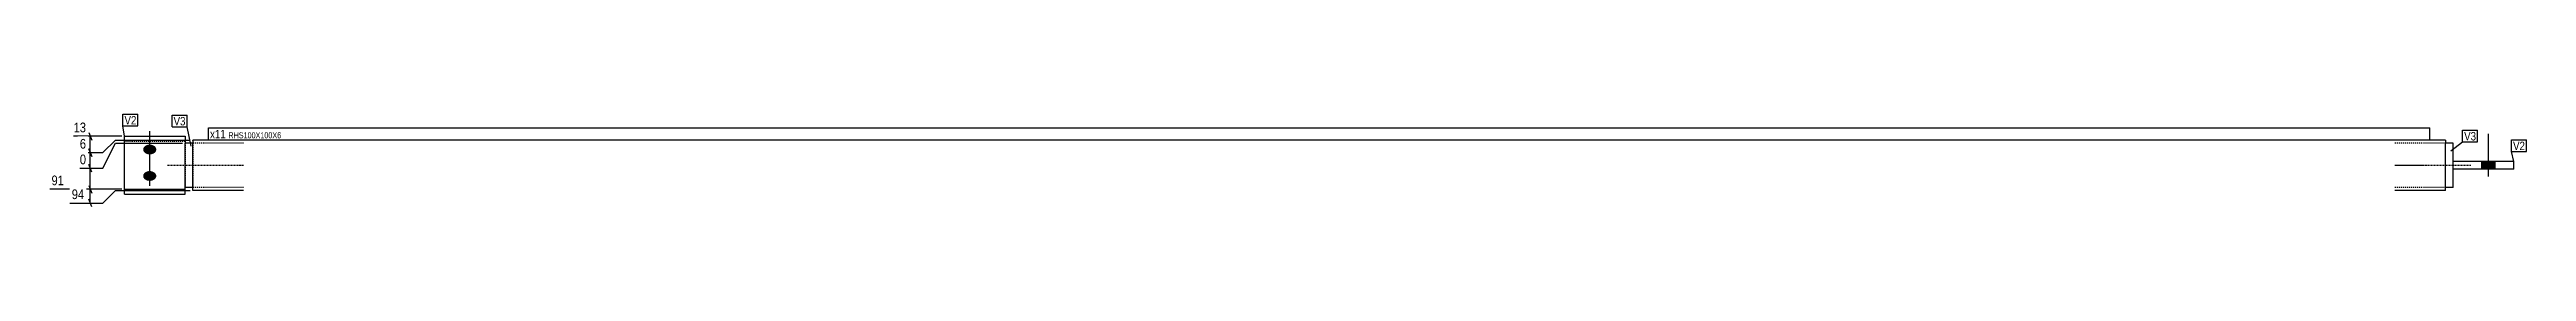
# Model space of a CAD drawing. Header units: millimetres. Extents: x 12 to 21163, y 5 to 398.
# Drawn here: x 12 to 4904, y 12 to 196 of the extents above; entities that cross this region are included whole.
import ezdxf

# ---------------------------------------------------------------- set-up
doc = ezdxf.new("R2010")
doc.units = ezdxf.units.MM
doc.linetypes.add('DXK_LINE_DOT2', pattern=[3.9198, 1.9599, -1.9599])
doc.linetypes.add('DXK_LINE_DOT3', pattern=[5.9187, 2.979, -0.9799, 0.9799, -0.9799])
for name, color, linetype in [('MÅLSÆTNING', 7, 'Continuous'), ('STÅL', 7, 'Continuous'), ('TEKST', 7, 'Continuous')]:
    doc.layers.add(name, color=color, linetype=linetype)
doc.styles.add('Arial Narrow', font='ARIALN.TTF', dxfattribs={"height": 0.2})

msp = doc.modelspace()

# ---------------------------------------------------------------- hatches: boundary and pattern name
at = {"layer": 'STÅL', "linetype": 'Continuous'}
for points in [[(209.5, 115.9), (206.8, 116.1), (204.3, 116.8), (201.9, 117.8), (199.9, 119.1), (198.3, 120.8), (197.2, 122.6), (196.6, 124.6), (196.6, 126.7), (197.2, 128.7), (198.3, 130.5), (199.9, 132.2), (201.9, 133.5), (204.3, 134.6), (206.8, 135.2), (209.5, 135.4), (212.2, 135.2), (214.8, 134.6), (217.2, 133.5), (219.2, 132.2), (220.8, 130.5), (221.9, 128.7), (222.5, 126.7), (222.5, 124.6), (221.9, 122.6), (220.8, 120.8), (219.2, 119.1), (217.2, 117.8), (214.8, 116.8), (212.2, 116.1)], [(4842.5, 102), (4816.5, 102), (4816.5, 87), (4842.5, 87)], [(4842.5, 102), (4816.5, 102), (4816.5, 87), (4842.5, 87)], [(209.5, 63.5), (206.8, 63.7), (204.3, 64.3), (201.9, 65.4), (199.9, 66.7), (198.3, 68.4), (197.2, 70.2), (196.6, 72.2), (196.6, 74.2), (197.2, 76.2), (198.3, 78.1), (199.9, 79.7), (201.9, 81.1), (204.3, 82.1), (206.8, 82.8), (209.5, 83), (212.2, 82.8), (214.8, 82.1), (217.2, 81.1), (219.2, 79.7), (220.8, 78.1), (221.9, 76.2), (222.5, 74.2), (222.5, 72.2), (221.9, 70.2), (220.8, 68.4), (219.2, 66.7), (217.2, 65.4), (214.8, 64.3), (212.2, 63.7)]]:
    msp.add_hatch(color=96, dxfattribs=at).paths.add_polyline_path(points)

# ---------------------------------------------------------------- linework, layer by layer
at = {"layer": 'MÅLSÆTNING', "color": 7, "linetype": 'Continuous'}
for p, q in [((154.5, 151.9), (59.3, 151.9)), ((89.2, 159.4), (95.2, 144.4)), ((92.2, 119.5), (92.2, 151.9)), ((71.5, 119.5), (117.2, 119.5)), ((71.5, 119.5), (117.2, 119.5)), ((95.2, 112), (89.2, 127)), ((89.2, 127), (95.2, 112)), ((92.2, 88.5), (92.2, 119.5)), ((117.2, 119.5), (142.2, 144.5)), ((117.2, 119.5), (142.2, 144.5)), ((117.2, 88.5), (142.2, 138.5)), ((117.2, 88.5), (142.2, 138.5)), ((142.2, 144.5), (289.5, 144.5)), ((142.2, 144.5), (289.5, 144.5)), ((142.2, 138.5), (274.5, 138.5)), ((142.2, 138.5), (274.5, 138.5)), ((71.5, 88.5), (117.2, 88.5)), ((71.5, 88.5), (117.2, 88.5)), ((95.2, 81), (89.2, 96)), ((95.2, 81), (89.2, 96)), ((89.2, 54.5), (95.2, 39.5)), ((89.2, 54.5), (95.2, 39.5)), ((92.2, 47), (92.2, 88.5)), ((154.5, 47), (12, 47)), ((154.5, 47), (12, 47)), ((52, 19.5), (117.2, 19.5)), ((95.2, 12), (89.2, 27)), ((92.2, 19.5), (92.2, 47)), ((117.2, 19.5), (142.2, 44.5)), ((142.2, 44.5), (289.5, 44.5))]:
    msp.add_line(p, q, dxfattribs=at)
at = {"layer": 'STÅL', "color": 2, "linetype": 'Continuous'}
for p, q in [((159.5, 37.1), (159.5, 151.9)), ((159.5, 151.9), (279.5, 151.9)), ((279.5, 151.9), (279.5, 138.5)), ((294.5, 138.5), (279.5, 138.5)), ((279.5, 50.5), (279.5, 138.5)), ((394.5, 144.5), (294.5, 144.5)), ((294.5, 144.5), (294.5, 138.5)), ((294.5, 50.5), (294.5, 138.5)), ((4744.5, 144.5), (4644.5, 144.5)), ((4744.5, 144.5), (4744.5, 143.6)), ((4744.5, 143.6), (4744.5, 141)), ((4744.5, 141), (4744.5, 138.5)), ((4759.5, 138.5), (4744.5, 138.5)), ((4744.5, 50.5), (4744.5, 138.5)), ((4759.5, 50.5), (4759.5, 138.5)), ((4879.5, 102), (4759.5, 102)), ((4759.5, 87), (4759.5, 102)), ((4879.5, 87), (4879.5, 102)), ((279.5, 37.1), (279.5, 50.5)), ((294.5, 50.5), (279.5, 50.5)), ((294.5, 45.4), (294.5, 50.5)), ((4759.5, 50.5), (4744.5, 50.5)), ((4744.5, 44.5), (4744.5, 50.5)), ((4879.5, 87), (4759.5, 87)), ((159.5, 47), (279.5, 47)), ((159.5, 37.1), (279.5, 37.1)), ((294.5, 44.5), (294.5, 45.4)), ((394.5, 44.5), (294.5, 44.5)), ((4744.5, 44.5), (4644.5, 44.5))]:
    msp.add_line(p, q, dxfattribs=at)
at = {"layer": 'STÅL', "color": 96, "linetype": 'Continuous'}
for p, q in [((209.5, 105.8), (209.5, 162.1)), ((4829.5, 72), (4829.5, 157)), ((4829.5, 72), (4829.5, 157)), ((209.5, 53.4), (209.5, 109.7)), ((4816.5, 87), (4816.5, 102)), ((4816.5, 87), (4816.5, 102)), ((4842.5, 87), (4842.5, 102)), ((4842.5, 87), (4842.5, 102))]:
    msp.add_line(p, q, dxfattribs=at)
at = {"layer": 'STÅL', "color": 7, "linetype": 'DXK_LINE_DOT2'}
for p, q in [((159.5, 141.9), (279.5, 141.9)), ((279.5, 138.5), (279.5, 50.5)), ((294.5, 143.6), (294.5, 144.5)), ((394.5, 138.5), (294.5, 138.5)), ((294.5, 138.5), (294.5, 50.5)), ((4744.5, 138.5), (4644.5, 138.5)), ((4744.5, 144.5), (4744.5, 143.6)), ((4744.5, 50.5), (4744.5, 138.5)), ((394.5, 50.5), (294.5, 50.5)), ((4744.5, 50.5), (4644.5, 50.5))]:
    msp.add_line(p, q, dxfattribs=at)
at = {"layer": 'STÅL', "color": 7, "linetype": 'DXK_LINE_DOT3'}
for p, q in [((244.5, 94.5), (394.5, 94.5)), ((4644.5, 94.5), (4794.5, 94.5))]:
    msp.add_line(p, q, dxfattribs=at)

# ---------------------------------------------------------------- next in the draw order: wipeouts: each hides what was drawn before it
at = {"color": 0, "linetype": 'Continuous'}
msp.add_wipeout([(87.7, 155.9), (87.7, 183.9), (55.3, 183.9), (55.3, 155.9)], dxfattribs=at).dxf.layer = 'MÅLSÆTNING'
at = {"color": 0}
for points in [[(183.2, 175.3), (183.2, 192.8), (159.7, 192.8), (159.7, 175.3)], [(280.2, 173.5), (280.2, 191), (256.7, 191), (256.7, 173.5)], [(359.6, 147.9), (359.6, 165.4), (328.7, 165.4), (328.7, 147.9)], [(4804.8, 143.7), (4804.8, 161.2), (4781.4, 161.2), (4781.4, 143.7)], [(4901.4, 124.5), (4901.4, 142), (4878, 142), (4878, 124.5)]]:
    msp.add_wipeout(points, dxfattribs=at).dxf.layer = 'TEKST'

# ---------------------------------------------------------------- next in the draw order: texts
at = {"layer": 'MÅLSÆTNING', "color": 3, "linetype": 'Continuous', "style": 'Arial Narrow'}
msp.add_text('13', height=19.09, dxfattribs=at).set_placement((59.3, 159.9))

# ---------------------------------------------------------------- next in the draw order: wipeouts: each hides what was drawn before it
at = {"color": 0}
for points in [[(183.2, 175.3), (183.2, 192.8), (159.7, 192.8), (159.7, 175.3)], [(280.2, 173.5), (280.2, 191), (256.7, 191), (256.7, 173.5)], [(359.6, 147.9), (359.6, 165.4), (328.7, 165.4), (328.7, 147.9)], [(4804.8, 143.7), (4804.8, 161.2), (4781.4, 161.2), (4781.4, 143.7)], [(4901.4, 124.5), (4901.4, 142), (4878, 142), (4878, 124.5)]]:
    msp.add_wipeout(points, dxfattribs=at).dxf.layer = 'TEKST'

# ---------------------------------------------------------------- next in the draw order: linework, layer by layer
at = {"layer": 'TEKST', "color": 7, "linetype": 'Continuous'}
for p, q in [((156.7, 195.8), (186.2, 195.8)), ((156.7, 172.3), (156.7, 195.8)), ((186.2, 172.3), (186.2, 195.8)), ((159.5, 151.9), (156.7, 172.3)), ((156.7, 172.3), (186.2, 172.3)), ((253.7, 194), (283.2, 194)), ((253.7, 170.5), (253.7, 194)), ((253.7, 170.5), (283.2, 170.5)), ((283.2, 170.5), (283.2, 194)), ((291.3, 132.6), (283.2, 170.5)), ((325.7, 144.9), (325.7, 168.4)), ((4778.4, 164.2), (4807.8, 164.2)), ((4778.4, 140.7), (4778.4, 164.2)), ((4807.8, 140.7), (4807.8, 164.2)), ((294.5, 144.5), (325.7, 144.9)), ((4754.9, 123.1), (4778.4, 140.7)), ((4778.4, 140.7), (4807.8, 140.7)), ((4875, 145), (4904.4, 145)), ((4875, 121.5), (4875, 145)), ((4879.5, 102), (4875, 121.5)), ((4875, 121.5), (4904.4, 121.5)), ((4904.4, 121.5), (4904.4, 145))]:
    msp.add_line(p, q, dxfattribs=at)

# ---------------------------------------------------------------- next in the draw order: texts
at = {"layer": 'TEKST', "color": 3, "style": 'Arial Narrow'}
for s, p in [('V2', (159.7, 175.3)), ('V3', (256.7, 173.5)), ('V3', (4781.4, 143.7)), ('V2', (4878, 124.5))]:
    msp.add_text(s, height=16.7, dxfattribs=at).set_placement(p)

# ---------------------------------------------------------------- next in the draw order: wipeouts: each hides what was drawn before it
at = {"color": 0, "linetype": 'Continuous'}
msp.add_wipeout([(87.7, 123.5), (87.7, 151.5), (67.5, 151.5), (67.5, 123.5)], dxfattribs=at).dxf.layer = 'MÅLSÆTNING'
at = {"color": 0}
msp.add_wipeout([(4710.4, 147.9), (4710.4, 160.4), (364.9, 160.4), (364.9, 147.9)], dxfattribs=at).dxf.layer = 'TEKST'

# ---------------------------------------------------------------- next in the draw order: texts
at = {"layer": 'MÅLSÆTNING', "color": 3, "linetype": 'Continuous', "style": 'Arial Narrow'}
msp.add_text('6', height=19.1, dxfattribs=at).set_placement((71.5, 127.5))

# ---------------------------------------------------------------- next in the draw order: wipeouts: each hides what was drawn before it
at = {"color": 0}
msp.add_wipeout([(4710.4, 147.9), (4710.4, 160.4), (364.9, 160.4), (364.9, 147.9)], dxfattribs=at).dxf.layer = 'TEKST'

# ---------------------------------------------------------------- next in the draw order: linework, layer by layer
at = {"layer": 'TEKST', "color": 7, "linetype": 'Continuous'}
for p, q in [((325.7, 168.4), (4713.4, 168.4)), ((4713.4, 144.9), (4713.4, 168.4)), ((325.7, 144.9), (4713.4, 144.9))]:
    msp.add_line(p, q, dxfattribs=at)

# ---------------------------------------------------------------- next in the draw order: texts
at = {"layer": 'TEKST', "color": 3, "style": 'Arial Narrow'}
for s, height, p in [('x11', 16.7, (328.7, 147.9)), ('RHS100X100X6', 11.93, (364.9, 147.9))]:
    msp.add_text(s, height=height, dxfattribs=at).set_placement(p)

# ---------------------------------------------------------------- next in the draw order: wipeouts: each hides what was drawn before it
at = {"color": 0, "linetype": 'Continuous'}
msp.add_wipeout([(87.7, 92.5), (87.7, 120.5), (67.5, 120.5), (67.5, 92.5)], dxfattribs=at).dxf.layer = 'MÅLSÆTNING'

# ---------------------------------------------------------------- next in the draw order: texts
at = {"layer": 'MÅLSÆTNING', "color": 3, "linetype": 'Continuous', "style": 'Arial Narrow'}
msp.add_text('0', height=19.1, dxfattribs=at).set_placement((71.5, 96.5))

# ---------------------------------------------------------------- next in the draw order: wipeouts: each hides what was drawn before it
at = {"color": 0, "linetype": 'Continuous'}
msp.add_wipeout([(44, 51), (44, 79), (11.6, 79), (11.6, 51)], dxfattribs=at).dxf.layer = 'MÅLSÆTNING'

# ---------------------------------------------------------------- next in the draw order: wipeouts: each hides what was drawn before it
msp.add_wipeout([(84, 23.5), (84, 51.5), (51.6, 51.5), (51.6, 23.5)], dxfattribs=at).dxf.layer = 'MÅLSÆTNING'

# ---------------------------------------------------------------- next in the draw order: texts
at = {"layer": 'MÅLSÆTNING', "color": 3, "linetype": 'Continuous', "style": 'Arial Narrow'}
for s, p in [('91', (15.6, 55)), ('94', (55.6, 27.5))]:
    msp.add_text(s, height=19.09, dxfattribs=at).set_placement(p)

doc.saveas('drawing.dxf')
